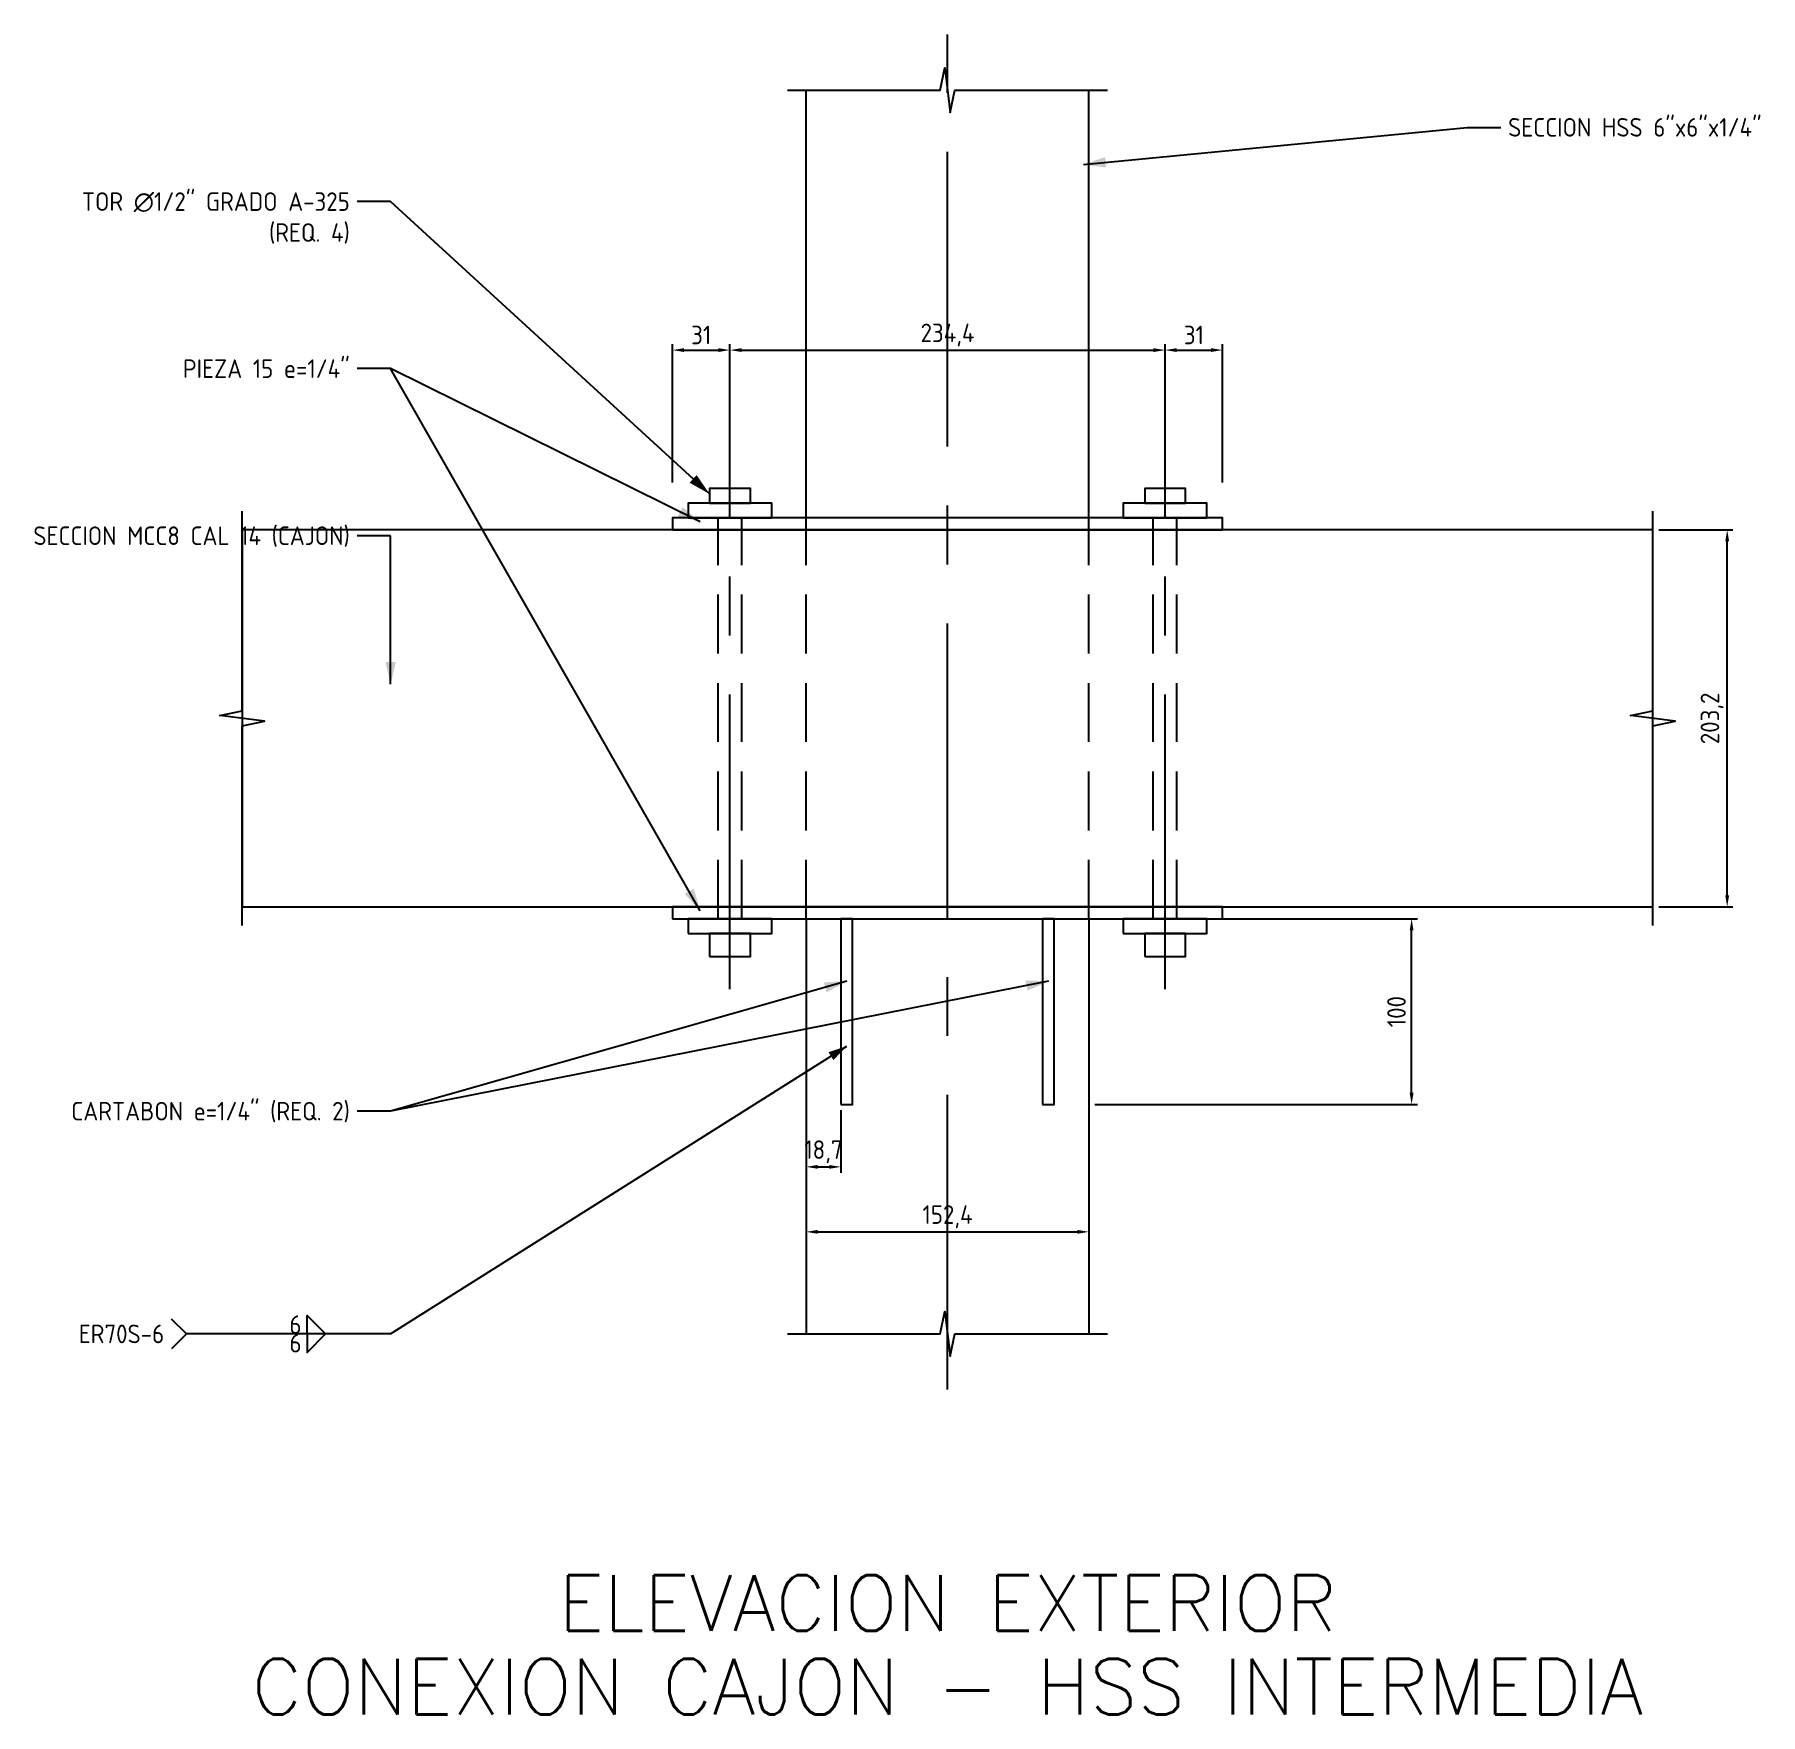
# Model space of a CAD drawing. Header units: millimetres. Extents: x -550 to 4085, y -3395 to 470.
# Drawn here: x 2458 to 3388, y -1935 to -1030 of the extents above; entities that cross this region are included whole.
import ezdxf

# ---------------------------------------------------------------- set-up
doc = ezdxf.new("R2010")
doc.units = ezdxf.units.MM
doc.header["$LTSCALE"] = 5
doc.linetypes.add('CENTER', pattern=[50.8, 31.75, -6.35, 6.35, -6.35])
doc.linetypes.add('HIDDEN', pattern=[9.525, 6.35, -3.175])
doc.layers.add('TRAZO-01', color=8, linetype='Continuous')
doc.layers.add('TRAZOS-01', color=8, linetype='Continuous')
doc.styles.add('ISO Proportional', font='isocp.shx')
doc.styles.add('X200-000', font='simplex.shx')
doc.dimstyles.new('STD 05', dxfattribs={"dimscale": 5, "dimtxt": 2, "dimasz": 1.25, "dimexe": 0.625, "dimexo": 0.625, "dimtad": 1, "dimzin": 12, "dimtxsty": 'ISO Proportional', "dimcen": 2.5, "dimclrt": 2, "dimazin": 3, "dimtfac": 1, "dimtmove": 0, "dimatfit": 1})

msp = doc.modelspace()

# ---------------------------------------------------------------- texts
at = {"layer": 'TRAZO-01', "color": 7, "char_height": 30, "attachment_point": 2, "style": 'X200-000'}
for s, insert in [('ELEVACION EXTERIOR', (2950, -1860)), ('CONEXION CAJON - HSS INTERMEDIA', (2950, -1905))]:
    msp.add_mtext(s, dxfattribs=dict(at, insert=insert))
at = {"layer": 'TRAZOS-01', "color": 2, "char_height": 10, "style": 'ISO Proportional'}
for s, insert, attachment_point in [('SECCION HSS 6"x6"x1/4"', (3252, -1075), 1), ('TOR ∅1/2" GRADO A-325\\P(REQ. 4)', (2628, -1115), 3), ('PIEZA 15 e=1/4"', (2628, -1205), 3), ('SECCION MCC8 CAL 14 (CAJON)', (2628, -1295), 3), ('CARTABON e=1/4" (REQ. 2)', (2628, -1605), 3)]:
    msp.add_mtext(s, dxfattribs=dict(at, insert=insert, attachment_point=attachment_point))
at = {"layer": 'TRAZOS-01', "color": 5, "char_height": 10, "style": 'ISO Proportional'}
for s, insert, attachment_point in [('6', (2602, -1725), 6), ('ER70S-6', (2528, -1725), 3), ('6', (2602, -1735), 6)]:
    msp.add_mtext(s, dxfattribs=dict(at, insert=insert, attachment_point=attachment_point))

# ---------------------------------------------------------------- dimensions: what is measured, and where the dimension line sits
at = {"layer": 'TRAZO-01'}
for base, p1, p2 in [((2801.8, -1200), (2801.8, -1274.51), (2832.8, -1274.51)), ((2832.8, -1200), (2832.8, -1274.51), (3067.2, -1274.51)), ((3067.2, -1200), (3067.2, -1274.51), (3098.2, -1274.51)), ((2873.8, -1675), (2873.8, -1606.35), (3026.2, -1606.35))]:
    msp.add_linear_dim(base=base, p1=p1, p2=p2, dimstyle='STD 05', dxfattribs=at).render()
for base, p1, p2 in [((3370, -1500), (3330, -1500), (3330, -1296.8)), ((3200, -1606.35), (3026.2, -1606.35), (3026.2, -1506.35))]:
    msp.add_linear_dim(base=base, p1=p1, p2=p2, angle=90, dimstyle='STD 05', dxfattribs=at).render()
msp.add_linear_dim(base=(2873.8, -1640), p1=(2873.8, -1606.35), p2=(2892.5, -1606.35), text='18,7', dimstyle='STD 05', override={"dimtix": 1}, dxfattribs=at).render()

# ---------------------------------------------------------------- linework, layer by layer
at = {"layer": 'TRAZOS-01', "color": 1, "linetype": 'CENTER'}
for p, q in [((2950, -1760), (2950, -1030)), ((2832.8, -1544.29), (2832.8, -1252.51)), ((3067.2, -1544.29), (3067.2, -1252.51))]:
    msp.add_line(p, q, dxfattribs=at)
at = {"layer": 'TRAZOS-01', "color": 7}
for p, q in [((2873.8, -1290.45), (2873.8, -1060)), ((3026.2, -1290.45), (3026.2, -1060)), ((2873.8, -1506.35), (2873.8, -1730)), ((3026.2, -1506.35), (3026.2, -1730))]:
    msp.add_line(p, q, dxfattribs=at)
at = {"layer": 'TRAZOS-01', "color": 2}
for p, q in [((3023.2, -1100), (3230, -1080)), ((3230, -1080), (3248, -1080)), ((2650, -1120), (2632, -1120)), ((2821.8, -1277.51), (2650, -1120)), ((2650, -1210), (2632, -1210)), ((2816.8, -1292.45), (2650, -1210)), ((2816.8, -1502), (2650, -1210)), ((2650, -1300), (2632, -1300)), ((2650, -1380), (2650, -1300)), ((2895.675, -1540), (2650, -1610)), ((3004.325, -1540), (2650, -1610)), ((2650, -1610), (2632, -1610))]:
    msp.add_line(p, q, dxfattribs=at)
at = {"layer": 'TRAZOS-01', "color": 3, "linetype": 'HIDDEN'}
for p, q in [((2826.45, -1506.35), (2826.45, -1290.45)), ((2839.15, -1506.35), (2839.15, -1290.45)), ((3060.85, -1506.35), (3060.85, -1290.45)), ((3073.55, -1506.35), (3073.55, -1290.45))]:
    msp.add_line(p, q, dxfattribs=at)
at = {"layer": 'TRAZOS-01', "color": 7, "linetype": 'HIDDEN'}
for p, q in [((2873.8, -1506.35), (2873.8, -1290.45)), ((3026.2, -1506.35), (3026.2, -1290.45))]:
    msp.add_line(p, q, dxfattribs=at)
at = {"layer": 'TRAZOS-01', "color": 5}
for p, q in [((2650, -1730), (2895.675, -1575)), ((2540, -1730), (2532, -1722)), ((2540, -1730), (2532, -1738)), ((2650, -1730), (2540, -1730))]:
    msp.add_line(p, q, dxfattribs=at)
at = {"layer": 'TRAZOS-01'}
for points in [[(2863.8, -1060), (2946, -1060), (2948.5, -1048), (2951.5, -1072), (2954, -1060), (3036.2, -1060)], [(2570, -1510), (2570, -1402.4), (2582, -1399.9), (2558, -1396.9), (2570, -1394.4), (2570, -1286.8)], [(3330, -1510), (3330, -1402.4), (3342, -1399.9), (3318, -1396.9), (3330, -1394.4), (3330, -1286.8)], [(2863.8, -1730), (2946, -1730), (2948.5, -1718), (2951.5, -1742), (2954, -1730), (3036.2, -1730)]]:
    msp.add_lwpolyline(points, dxfattribs=at)
at = {"layer": 'TRAZOS-01', "color": 3}
for points in [[(2810.3, -1290.45), (2855.3, -1290.45), (2855.3, -1282.51), (2810.3, -1282.51)], [(2821.8, -1282.51), (2843.8, -1282.51), (2843.8, -1274.51), (2821.8, -1274.51)], [(3044.7, -1290.45), (3089.7, -1290.45), (3089.7, -1282.51), (3044.7, -1282.51)], [(3056.2, -1282.51), (3078.2, -1282.51), (3078.2, -1274.51), (3056.2, -1274.51)], [(2810.3, -1514.29), (2855.3, -1514.29), (2855.3, -1506.35), (2810.3, -1506.35)], [(2821.8, -1526.59), (2843.8, -1526.59), (2843.8, -1514.29), (2821.8, -1514.29)], [(3044.7, -1514.29), (3089.7, -1514.29), (3089.7, -1506.35), (3044.7, -1506.35)], [(3056.2, -1526.59), (3078.2, -1526.59), (3078.2, -1514.29), (3056.2, -1514.29)]]:
    msp.add_lwpolyline(points, close=True, dxfattribs=at)
at = {"layer": 'TRAZOS-01', "color": 41}
for points in [[(2801.8, -1296.8), (3098.2, -1296.8), (3098.2, -1290.45), (2801.8, -1290.45)], [(2801.8, -1506.35), (3098.2, -1506.35), (3098.2, -1500), (2801.8, -1500)], [(2892.5, -1606.35), (2898.85, -1606.35), (2898.85, -1506.35), (2892.5, -1506.35)], [(3001.15, -1606.35), (3007.5, -1606.35), (3007.5, -1506.35), (3001.15, -1506.35)]]:
    msp.add_lwpolyline(points, close=True, dxfattribs=at)
at = {"layer": 'TRAZOS-01', "color": 4}
msp.add_lwpolyline([(2570, -1500), (3330, -1500), (3330, -1296.8), (2570, -1296.8)], close=True, dxfattribs=at)
at = {"layer": 'TRAZOS-01', "color": 5}
for points in [[(2605, -1730), (2605, -1720), (2615, -1730)], [(2605, -1730), (2605, -1740), (2615, -1730)]]:
    msp.add_lwpolyline(points, close=True, dxfattribs=at)
at = {"layer": 'TRAZOS-01', "color": 2}
for points in [[(3023.2, -1100), (3035.414, -1101.632), (3034.875, -1096.058)], [(2821.8, -1277.51), (2814.847, -1267.337), (2811.063, -1271.464)], [(2816.8, -1292.45), (2807.283, -1284.622), (2804.802, -1289.643)], [(2650, -1380), (2652.8, -1368), (2647.2, -1368)], [(2816.8, -1502), (2813.279, -1490.191), (2808.417, -1492.969)], [(2895.675, -1540), (2884.902, -1545.981), (2883.367, -1540.595)], [(3004.325, -1540), (2993.095, -1545.073), (2992.01, -1539.579)]]:
    msp.add_solid(points, dxfattribs=at)
at = {"layer": 'TRAZOS-01', "color": 5}
msp.add_solid([(2895.675, -1575), (2888.552, -1582.45), (2885.884, -1578.222)], dxfattribs=at)

msp.set_redraw_order([(e.dxf.handle, doc.entitydb.next_handle()) for e in msp.query("TEXT MTEXT ATTDEF DIMENSION ARC_DIMENSION")])  # texts and dimensions are drawn at this point

doc.saveas('drawing.dxf')
